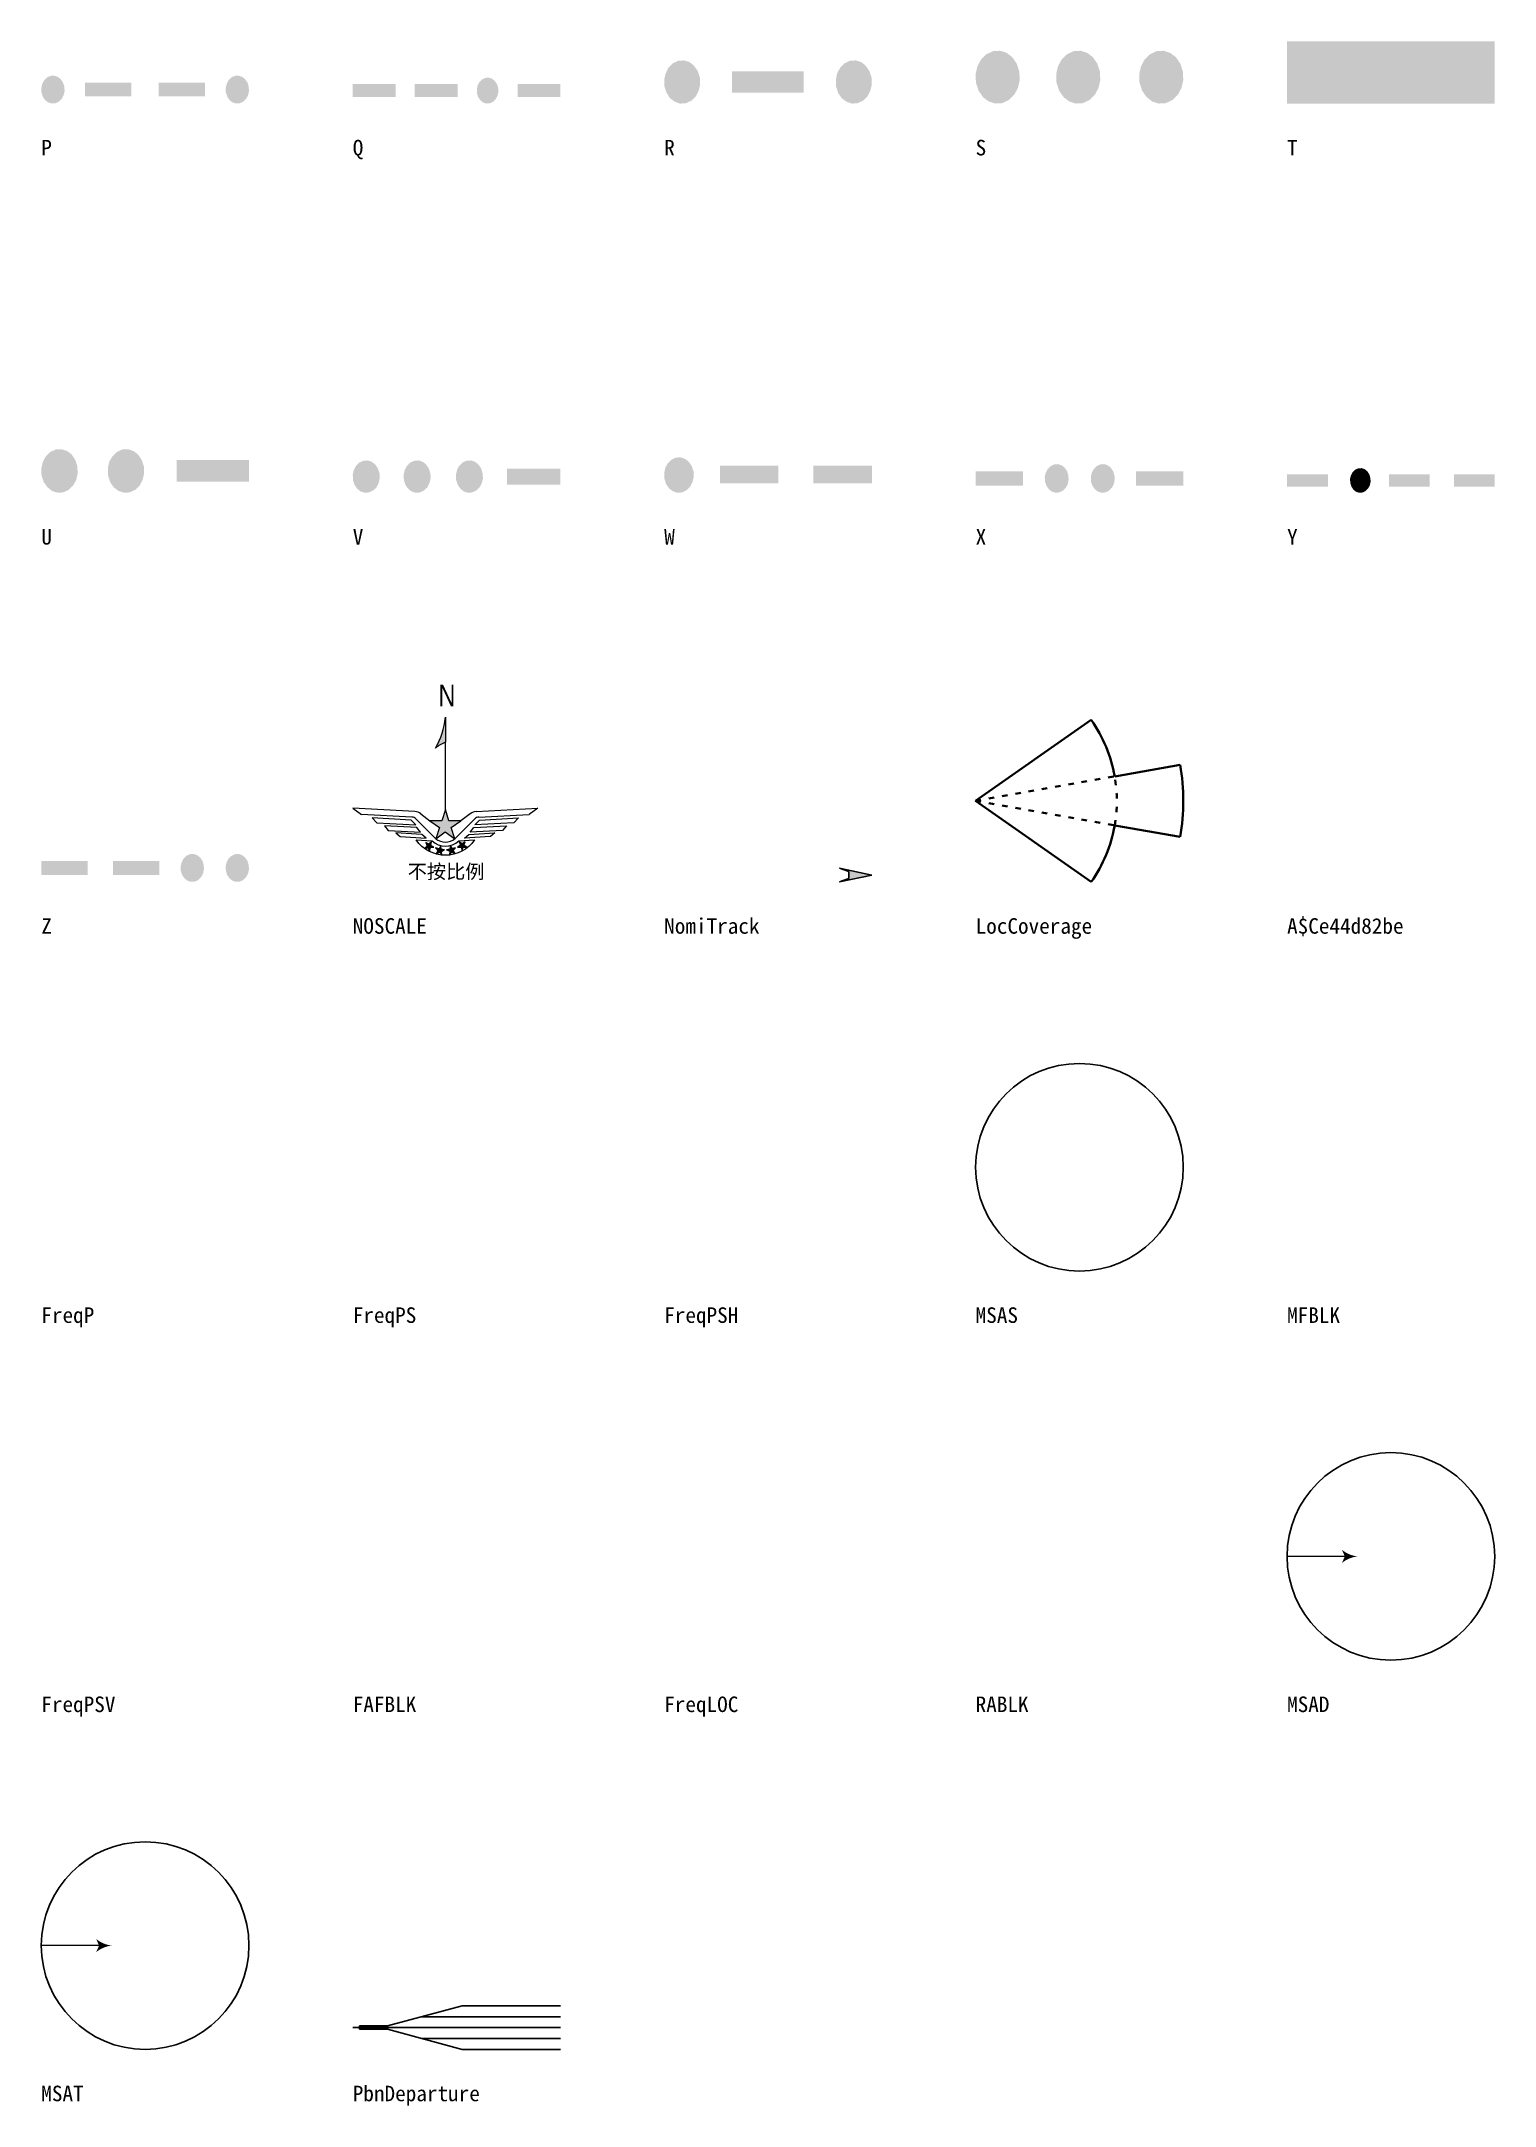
# Model space of a CAD drawing. Extents: x -4 to 560, y -3172 to 80.
# Drawn here: x 0 to 560, y -3172 to -2376 of the extents above; entities that cross this region are included whole.
import ezdxf
from ezdxf.enums import TextEntityAlignment as Align

# ---------------------------------------------------------------- set-up
doc = ezdxf.new("R2010")
doc.units = 0
doc.header["$MEASUREMENT"] = 0
for name, pattern in [('$0$ACAD_ISO03W100', [30, 12, -18]), ('$0$Continuous1', [0]), ('$0$ddhxT', [0])]:
    doc.linetypes.add(name, pattern=pattern)
doc.layers.add('$0$0.8 14进近点', color=7, linetype='Continuous')
doc.styles.add('$0$Legend', font='simhei.ttf')
doc.styles.add('$0$Styledgn001', font='dgn001.shx')

msp = doc.modelspace()

# ---------------------------------------------------------------- texts
at = {"color": 7}
for s, p in [('P', (0, -2420)), ('Q', (120, -2420)), ('R', (240, -2420)), ('S', (360, -2420)), ('T', (480, -2420)), ('U', (0, -2570)), ('V', (120, -2570)), ('W', (240, -2570)), ('X', (360, -2570)), ('Y', (480, -2570)), ('A$Ce44d82be', (480, -2720)), ('Z', (0, -2720)), ('NOSCALE', (120, -2720)), ('NomiTrack', (240, -2720)), ('LocCoverage', (360, -2720)), ('FreqP', (0, -2870)), ('FreqPS', (120, -2870)), ('FreqPSH', (240, -2870)), ('MSAS', (360, -2870)), ('MFBLK', (480, -2870)), ('FreqPSV', (0, -3020)), ('FAFBLK', (120, -3020)), ('FreqLOC', (240, -3020)), ('RABLK', (360, -3020)), ('MSAD', (480, -3020)), ('MSAT', (0, -3170)), ('PbnDeparture', (120, -3170))]:
    msp.add_text(s, height=6, dxfattribs=at).set_placement(p)

# ---------------------------------------------------------------- blocks, each defined once
blk = doc.blocks.new('$0$U')
at = {"transparency": 33554687}
for points in [[(-0.0493, -0.0104), (-0.0465, -0.0113), (-0.0434, -0.0112), (-0.0404, -0.0098), (-0.038, -0.0074), (-0.0364, -0.0045), (-0.0357, -0.0011), (-0.0358, 0.0026), (-0.037, 0.0062), (-0.0389, 0.0091), (-0.0414, 0.0109), (-0.0442, 0.0118), (-0.0473, 0.0117), (-0.0503, 0.0103), (-0.0527, 0.0079), (-0.0542, 0.005), (-0.055, 0.0017), (-0.0549, -0.0021), (-0.0537, -0.0057), (-0.0517, -0.0085)], [(-0.0139, -0.0104), (-0.0111, -0.0113), (-0.008, -0.0112), (-0.005, -0.0098), (-0.0026, -0.0074), (-0.0011, -0.0045), (-0.0003, -0.0011), (-0.0004, 0.0026), (-0.0016, 0.0062), (-0.0036, 0.0091), (-0.006, 0.0109), (-0.0088, 0.0118), (-0.0119, 0.0117), (-0.0149, 0.0103), (-0.0173, 0.0079), (-0.0189, 0.005), (-0.0196, 0.0017), (-0.0195, -0.0021), (-0.0184, -0.0057), (-0.0164, -0.0085)]]:
    blk.add_hatch(color=0, dxfattribs=at).paths.add_polyline_path(points)
at = {"color": 0, "transparency": 33554687}
blk.add_solid([(0.0555, -0.0055), (0.017, -0.0055), (0.0555, 0.006), (0.017, 0.006)], dxfattribs=at)
blk = doc.blocks.new('$0$V')
at = {"transparency": 33554687}
for points in [[(-0.0609, 0.0108), (-0.0637, 0.0117), (-0.0668, 0.0115), (-0.0698, 0.0102), (-0.0722, 0.0078), (-0.0738, 0.0048), (-0.0745, 0.0015), (-0.0744, -0.0022), (-0.0733, -0.0058), (-0.0713, -0.0087), (-0.0688, -0.0106), (-0.066, -0.0115), (-0.0629, -0.0113), (-0.0599, -0.0099), (-0.0575, -0.0076), (-0.056, -0.0046), (-0.0552, -0.0013), (-0.0553, 0.0024), (-0.0565, 0.006), (-0.0585, 0.0089)], [(-0.0243, 0.0108), (-0.0271, 0.0117), (-0.0302, 0.0115), (-0.0332, 0.0102), (-0.0356, 0.0078), (-0.0372, 0.0048), (-0.038, 0.0015), (-0.0378, -0.0022), (-0.0367, -0.0058), (-0.0347, -0.0087), (-0.0322, -0.0106), (-0.0295, -0.0115), (-0.0263, -0.0113), (-0.0233, -0.0099), (-0.0209, -0.0076), (-0.0194, -0.0046), (-0.0186, -0.0013), (-0.0187, 0.0024), (-0.0199, 0.006), (-0.0219, 0.0089)], [(0.0132, 0.0108), (0.0105, 0.0117), (0.0073, 0.0115), (0.0043, 0.0102), (0.0019, 0.0078), (0.0004, 0.0048), (-0.0004, 0.0015), (-0.0003, -0.0022), (0.0009, -0.0058), (0.0029, -0.0087), (0.0053, -0.0106), (0.0081, -0.0115), (0.0112, -0.0113), (0.0142, -0.0099), (0.0166, -0.0076), (0.0182, -0.0046), (0.019, -0.0013), (0.0188, 0.0024), (0.0177, 0.006), (0.0157, 0.0089)]]:
    blk.add_hatch(color=0, dxfattribs=at).paths.add_polyline_path(points)
at = {"color": 0, "lineweight": 35, "transparency": 33554687}
blk.add_solid([(0.0362, 0.0059), (0.0747, 0.0059), (0.0362, -0.0057), (0.0747, -0.0057)], dxfattribs=at)
blk = doc.blocks.new('$0$W')
at = {"transparency": 33554687}
blk.add_hatch(color=0, dxfattribs=at).paths.add_polyline_path([(-0.0547, 0.0107), (-0.0575, 0.0116), (-0.0606, 0.0115), (-0.0636, 0.0101), (-0.066, 0.0077), (-0.0676, 0.0048), (-0.0683, 0.0014), (-0.0682, -0.0023), (-0.0671, -0.0059), (-0.0651, -0.0088), (-0.0626, -0.0106), (-0.0599, -0.0116), (-0.0567, -0.0114), (-0.0537, -0.01), (-0.0513, -0.0076), (-0.0498, -0.0047), (-0.049, -0.0014), (-0.0491, 0.0024), (-0.0503, 0.006), (-0.0523, 0.0088)])
at = {"color": 0, "lineweight": 35, "transparency": 33554687}
for points in [[(-0.0318, 0.0061), (0.0066, 0.0061), (-0.0318, -0.0054), (0.0066, -0.0054)], [(0.0294, 0.0061), (0.0679, 0.0061), (0.0294, -0.0054), (0.0679, -0.0054)]]:
    blk.add_solid(points, dxfattribs=at)
blk = doc.blocks.new('$0$X')
at = {"transparency": 33554687}
for points in [[(-0.0153, 0.0116), (-0.0181, 0.0126), (-0.0212, 0.0124), (-0.0242, 0.011), (-0.0266, 0.0086), (-0.0281, 0.0057), (-0.0289, 0.0024), (-0.0288, -0.0014), (-0.0276, -0.0049), (-0.0256, -0.0078), (-0.0232, -0.0097), (-0.0204, -0.0106), (-0.0173, -0.0104), (-0.0143, -0.0091), (-0.0119, -0.0067), (-0.0103, -0.0038), (-0.0096, -0.0004), (-0.0097, 0.0033), (-0.0108, 0.0069), (-0.0128, 0.0098)], [(0.0222, 0.0116), (0.0194, 0.0126), (0.0162, 0.0124), (0.0133, 0.011), (0.0109, 0.0086), (0.0093, 0.0057), (0.0085, 0.0024), (0.0086, -0.0014), (0.0098, -0.0049), (0.0118, -0.0078), (0.0142, -0.0097), (0.017, -0.0106), (0.0201, -0.0104), (0.0231, -0.0091), (0.0255, -0.0067), (0.0271, -0.0038), (0.0279, -0.0004), (0.0277, 0.0033), (0.0266, 0.0069), (0.0246, 0.0098)]]:
    blk.add_hatch(color=0, dxfattribs=at).paths.add_polyline_path(points)
at = {"color": 0, "lineweight": 35, "transparency": 33554687}
for points in [[(-0.0851, 0.0067), (-0.0466, 0.0067), (-0.0851, -0.0048), (-0.0466, -0.0048)], [(0.0451, 0.0067), (0.0835, 0.0067), (0.0451, -0.0048), (0.0835, -0.0048)]]:
    blk.add_solid(points, dxfattribs=at)
blk = doc.blocks.new('$0$Y')
at = {"transparency": 33554687}
blk.add_hatch(color=0, dxfattribs=at).paths.add_polyline_path([(-0.0248, 0.0107), (-0.0276, 0.0116), (-0.0307, 0.0114), (-0.0337, 0.0101), (-0.0361, 0.0077), (-0.0377, 0.0047), (-0.0385, 0.0014), (-0.0383, -0.0023), (-0.0372, -0.0059), (-0.0352, -0.0088), (-0.0328, -0.0107), (-0.03, -0.0116), (-0.0268, -0.0114), (-0.0239, -0.0101), (-0.0215, -0.0077), (-0.0199, -0.0047), (-0.0191, -0.0014), (-0.0193, 0.0023), (-0.0204, 0.0059), (-0.0224, 0.0088)])
at = {"color": 0, "transparency": 33554687}
for points in [[(-0.0979, 0.0058), (-0.0594, 0.0058), (-0.0979, -0.0058), (-0.0594, -0.0058)], [(-0.0018, 0.0058), (0.0366, 0.0058), (-0.0018, -0.0058), (0.0366, -0.0058)], [(0.0594, 0.0058), (0.0979, 0.0058), (0.0594, -0.0058), (0.0979, -0.0058)]]:
    blk.add_solid(points, dxfattribs=at)
blk = doc.blocks.new('$0$Z')
at = {"transparency": 33554687}
for points in [[(0.0431, 0.0106), (0.0403, 0.0116), (0.0372, 0.0114), (0.0342, 0.01), (0.0318, 0.0076), (0.0303, 0.0047), (0.0295, 0.0014), (0.0296, -0.0024), (0.0308, -0.006), (0.0328, -0.0088), (0.0352, -0.0107), (0.038, -0.0116), (0.0411, -0.0115), (0.0441, -0.0101), (0.0465, -0.0077), (0.0481, -0.0048), (0.0488, -0.0014), (0.0487, 0.0023), (0.0476, 0.0059), (0.0456, 0.0088)], [(0.0806, 0.0106), (0.0778, 0.0116), (0.0747, 0.0114), (0.0717, 0.01), (0.0693, 0.0076), (0.0677, 0.0047), (0.0669, 0.0014), (0.0671, -0.0024), (0.0682, -0.006), (0.0702, -0.0088), (0.0726, -0.0107), (0.0754, -0.0116), (0.0785, -0.0115), (0.0815, -0.0101), (0.0839, -0.0077), (0.0855, -0.0048), (0.0863, -0.0014), (0.0861, 0.0023), (0.085, 0.0059), (0.083, 0.0088)]]:
    blk.add_hatch(color=0, dxfattribs=at).paths.add_polyline_path(points)
at = {"color": 0, "transparency": 33554687}
for points in [[(-0.0864, 0.0058), (-0.048, 0.0058), (-0.0864, -0.0058), (-0.048, -0.0058)], [(-0.0267, 0.0057), (0.0118, 0.0057), (-0.0267, -0.0058), (0.0118, -0.0058)]]:
    blk.add_solid(points, dxfattribs=at)
blk = doc.blocks.new('$0$NOSCALE')
at = {"linetype": '$0$Continuous1'}
h = blk.add_hatch(color=7, dxfattribs=at)
edge = h.paths.add_edge_path()
edge.add_line((0, 4427), (0, 3234))
edge.add_line((0, 3234), (1, 3234))
edge.add_arc((817, 1375), 2031, 113.70905, 129.46276)
edge.add_line((-474, 2943), (-474, 2943))
edge.add_arc((-3547, 4741), 3561, 329.6679, 354.93637)
for points in [[(743, -541), (175, -541), (0, 0), (-176, -541), (-744, -540), (-285, -874), (-460, -1414), (-1, -1081), (459, -1415), (283, -875)], [(-549, -1812), (-697, -1727), (-661, -1561), (-788, -1675), (-936, -1590), (-866, -1745), (-993, -1859), (-824, -1842), (-755, -1997), (-719, -1831)], [(-33, -1947), (-200, -1911), (-217, -1742), (-303, -1889), (-469, -1852), (-355, -1980), (-443, -2127), (-286, -2058), (-173, -2185), (-189, -2016)], [(195, -2181), (309, -2054), (464, -2124), (378, -1976), (493, -1849), (326, -1884), (241, -1737), (223, -1906), (56, -1942), (213, -2012)], [(945, -1556), (807, -1656), (669, -1556), (721, -1718), (583, -1818), (754, -1818), (806, -1980), (859, -1818), (1029, -1819), (891, -1718)]]:
    blk.add_hatch(color=7, dxfattribs=at).paths.add_polyline_path(points)
at = {"color": 7, "linetype": 'Continuous', "lineweight": 0}
for p, q in [((0, 0), (0, 3234)), ((-4449, 55), (-4033, -239)), ((-1465, -102), (-4442, 55)), ((1482, -101), (4449, 55)), ((4449, 55), (4033, -239)), ((-1611, -367), (-4033, -239)), ((-1404, -460), (-463, -1415)), ((-1174, -209), (-744, -540)), ((463, -1412), (1404, -460)), ((1199, -203), (743, -541)), ((1611, -367), (4033, -239))]:
    blk.add_line(p, q, dxfattribs=at)
for points in [[(0, 4427), (0, 3234), (1, 3234, 0.068847), (-474, 2943), (-474, 2943, 0.110703)], [(-640, -1507, 0.393217), (642, -1507), (642, -1507), (1403, -1467), (1404, -1467, -0.525694), (-1396, -1467), (-1396, -1467), (-641, -1507)]]:
    blk.add_lwpolyline(points, format="xyb", close=True, dxfattribs=at)
for points in [[(743, -541), (175, -541), (0, 0), (-176, -541), (-744, -540), (-285, -874), (-460, -1414), (-1, -1081), (459, -1415), (283, -875), (743, -541)], [(-1642, -508), (-3516, -410), (-3292, -646), (-1418, -744)], [(-1369, -875), (-2930, -793), (-2750, -1004), (-1188, -1085)], [(1369, -875), (2930, -793), (2750, -1004), (1188, -1085)], [(1642, -508), (3516, -410), (3292, -646), (1418, -744)], [(-1126, -1198), (-2375, -1132), (-2173, -1308), (-924, -1373)], [(-549, -1812), (-697, -1727), (-661, -1561), (-788, -1675), (-936, -1590), (-866, -1745), (-993, -1859), (-824, -1842), (-755, -1997), (-719, -1831), (-549, -1812)], [(-33, -1947), (-200, -1911), (-217, -1742), (-303, -1889), (-469, -1852), (-355, -1980), (-443, -2127), (-286, -2058), (-173, -2185), (-189, -2016), (-33, -1947)], [(195, -2181), (309, -2054), (464, -2124), (378, -1976), (493, -1849), (326, -1884), (241, -1737), (223, -1906), (56, -1942), (213, -2012), (195, -2181)], [(945, -1556), (807, -1656), (669, -1556), (721, -1718), (583, -1818), (754, -1818), (806, -1980), (859, -1818), (1029, -1819), (891, -1718), (945, -1556)], [(1126, -1198), (2375, -1132), (2173, -1308), (924, -1373)]]:
    blk.add_lwpolyline(points, close=True, dxfattribs=at)
for centre, major_axis, start_param, end_param in [((-1626, -680), (16, 312), 5.542977, 6.283185), ((-1492, -622), (27, 521), 5.679506, 6.283185), ((1510, -622), (-310, 419), 5.698005, 6.283185), ((1627, -680), (-222, 220), 5.544249, 6.283185), ((-1, -784), (744, 241), 3.767995, 5.034673)]:
    blk.add_ellipse(centre, major_axis=major_axis, ratio=1, start_param=start_param, end_param=end_param, dxfattribs=at)
at = {"color": 7, "linetype": 'Continuous', "style": '$0$Styledgn001', "width": 0.800002}
blk.add_text('N', height=1043, dxfattribs=at).set_placement((78, 5482), align=Align.MIDDLE_CENTER)
at = {"color": 7, "linetype": 'Continuous', "lineweight": 0, "insert": (-1812, -2646), "char_height": 677.63, "width": 7338.19, "attachment_point": 1}
blk.add_mtext('{\\fSTXihei|b0|i0|c134|p2;不按比例}', dxfattribs=at)
blk = doc.blocks.new('$0$箭头')
h = blk.add_hatch(color=256)
h.dxf.hatch_style = 1
h.paths.add_polyline_path([(0, 6.91), (-2.02, -2.59), (-1, 0.15), (0, 0.15), (1, 0.15), (2.02, -2.59)])
for p, q in [((0, 6.91), (-2.02, -2.59)), ((0, 6.91), (2.02, -2.59)), ((-2.02, -2.59), (-1, 0.15)), ((0, 0.15), (-1, 0.15)), ((0, 0.15), (1, 0.15)), ((2.02, -2.59), (1, 0.15))]:
    blk.add_line(p, q)
blk = doc.blocks.new('$0$NomiTrack')
at = {"color": 7, "lineweight": 30, "xscale": 218.3688213262332, "yscale": 218.3688213262332, "zscale": 218.3688213262332, "rotation": 270.0000000000062}
blk.add_blockref('$0$箭头', (11858.887159, 0), dxfattribs=at)
blk = doc.blocks.new('$0$LocCoverage')
at = {"layer": '$0$0.8 14进近点', "color": 6, "linetype": 'Continuous', "lineweight": 35}
for q in [(25790, 18058), (25790, -18058)]:
    blk.add_line((0, 0), q, dxfattribs=at)
at = {"layer": '$0$0.8 14进近点', "color": 5, "linetype": '$0$ACAD_ISO03W100', "lineweight": 35, "ltscale": 100}
for q in [(31006, 5467), (31006, -5467)]:
    blk.add_line((0, 0), q, dxfattribs=at)
at = {"layer": '$0$0.8 14进近点', "color": 5, "linetype": 'Continuous', "lineweight": 35}
for p, q in [((31006, 5467), (45597, 8040)), ((31006, -5467), (45597, -8040))]:
    blk.add_line(p, q, dxfattribs=at)
at = {"layer": '$0$0.8 14进近点', "color": 6, "linetype": 'Continuous', "lineweight": 35}
for start, end in [(10, 35), (325, 350)]:
    blk.add_arc((0, 0), 31484, start, end, dxfattribs=at)
at = {"layer": '$0$0.8 14进近点', "color": 6, "linetype": '$0$ACAD_ISO03W100', "lineweight": 35, "ltscale": 100}
blk.add_arc((0, 0), 31484, 350, 10, dxfattribs=at)
at = {"layer": '$0$0.8 14进近点', "color": 5, "linetype": 'Continuous', "lineweight": 35}
blk.add_arc((0, 0), 46300, 350, 10, dxfattribs=at)
blk = doc.blocks.new('$0$MSAS')
blk.add_circle((0, 0), 5)
at = {"style": '$0$Legend'}
for tag, height, p in [('NAME', 1, (-0.003, 0)), ('METER1', 0.8, (0, -1.58))]:
    blk.add_attdef(tag, text='', height=height, dxfattribs=at).set_placement(p, align=Align.MIDDLE)
at = {"style": '$0$Legend', "oblique": 10}
blk.add_attdef('FEET1', text='', height=0.8, dxfattribs=at).set_placement((-0.021, -2.773), align=Align.MIDDLE)
at = {"style": '$0$Legend'}
blk.add_attdef('MSAR', text='', height=1, dxfattribs=at).set_placement((0.014, -6.758), align=Align.CENTER)
blk = doc.blocks.new('$0$MSAD')
at = {"linetype": '$0$ddhxT'}
h = blk.add_hatch(color=7, dxfattribs=at)
edge = h.paths.add_edge_path()
edge.add_line((-2.356, -0.317), (-2.219, 0))
edge.add_line((-2.219, 0), (-2.356, 0.317))
edge.add_line((-2.356, 0.317), (-2.356, 0.317))
edge.add_arc((-1.466, 1.385), 1.39, 230.19789, 265.08682)
edge.add_line((-1.586, 0), (-1.586, 0))
edge.add_arc((-1.466, -1.385), 1.39, 454.91697, 489.8059)
h = blk.add_hatch(color=7, dxfattribs=at)
edge = h.paths.add_edge_path()
edge.add_line((-2.356, -0.317), (-2.219, 0))
edge.add_line((-2.219, 0), (-2.356, 0.317))
edge.add_line((-2.356, 0.317), (-2.356, 0.317))
edge.add_arc((-1.466, 1.385), 1.39, 230.19789, 265.08682)
edge.add_line((-1.586, 0), (-1.586, 0))
edge.add_arc((-1.466, -1.385), 1.39, 454.91697, 489.8059)
at = {"color": 7, "linetype": 'Continuous', "lineweight": 0}
blk.add_line((-1.971, 0), (-5, 0), dxfattribs=at)
blk.add_line((-1.971, 0), (-5, 0), dxfattribs=at)
blk.add_circle((0, 0), 5)
at = {"style": '$0$Legend'}
for tag, height, p in [('METER2', 0.8, (-0.197, 3.151)), ('NAME', 1, (0, 0)), ('METER1', 0.8, (-0.244, -2.174))]:
    blk.add_attdef(tag, text='', height=height, dxfattribs=at).set_placement(p, align=Align.MIDDLE)
at = {"style": '$0$Legend', "oblique": 10}
for tag, p in [('FEET2', (-0.215, 1.988)), ('FEET1', (-0.218, -3.318))]:
    blk.add_attdef(tag, text='', height=0.8, dxfattribs=at).set_placement(p, align=Align.MIDDLE)
at = {"style": '$0$Legend'}
blk.add_attdef('ANG1', (-4.615, 0.179), '', height=0.5, rotation=359.9985, dxfattribs=at)
blk.add_attdef('ANG2', text='', height=0.5, rotation=180, dxfattribs=at).set_placement((-4.652, -0.154), align=Align.RIGHT)
blk.add_attdef('MSAR', text='', height=1, dxfattribs=at).set_placement((0.014, -6.758), align=Align.CENTER)
blk = doc.blocks.new('$0$MSAT')
at = {"linetype": '$0$ddhxT'}
h = blk.add_hatch(color=7, dxfattribs=at)
edge = h.paths.add_edge_path()
edge.add_line((-2.356, -0.317), (-2.219, 0))
edge.add_line((-2.219, 0), (-2.356, 0.317))
edge.add_line((-2.356, 0.317), (-2.356, 0.317))
edge.add_arc((-1.466, 1.385), 1.39, 230.19789, 265.08682)
edge.add_line((-1.586, 0), (-1.586, 0))
edge.add_arc((-1.466, -1.385), 1.39, 454.91697, 489.8059)
h = blk.add_hatch(color=7, dxfattribs=at)
edge = h.paths.add_edge_path()
edge.add_line((-2.356, -0.317), (-2.219, 0))
edge.add_line((-2.219, 0), (-2.356, 0.317))
edge.add_line((-2.356, 0.317), (-2.356, 0.317))
edge.add_arc((-1.466, 1.385), 1.39, 230.19789, 265.08682)
edge.add_line((-1.586, 0), (-1.586, 0))
edge.add_arc((-1.466, -1.385), 1.39, 454.91697, 489.8059)
h = blk.add_hatch(color=7, dxfattribs=at)
edge = h.paths.add_edge_path()
edge.add_line((-2.356, -0.317), (-2.219, 0))
edge.add_line((-2.219, 0), (-2.356, 0.317))
edge.add_line((-2.356, 0.317), (-2.356, 0.317))
edge.add_arc((-1.466, 1.385), 1.39, 230.19789, 265.08682)
edge.add_line((-1.586, 0), (-1.586, 0))
edge.add_arc((-1.466, -1.385), 1.39, 454.91697, 489.8059)
at = {"color": 7, "linetype": 'Continuous', "lineweight": 0}
blk.add_line((-1.971, 0), (-5, 0), dxfattribs=at)
blk.add_line((-1.971, 0), (-5, 0), dxfattribs=at)
blk.add_line((-1.971, 0), (-5, 0), dxfattribs=at)
blk.add_circle((0, 0), 5)
at = {"style": '$0$Legend'}
for tag, height, p in [('METER2', 0.8, (2.304, 2.608)), ('METER3', 0.8, (-2.552, 2.525)), ('NAME', 1, (0.01, 0.008)), ('METER1', 0.8, (-0.244, -2.174))]:
    blk.add_attdef(tag, text='', height=height, dxfattribs=at).set_placement(p, align=Align.MIDDLE)
at = {"style": '$0$Legend', "oblique": 10}
for tag, p in [('FEET3', (-2.525, 1.381)), ('FEET2', (2.286, 1.444)), ('FEET1', (-0.218, -3.318))]:
    blk.add_attdef(tag, text='', height=0.8, dxfattribs=at).set_placement(p, align=Align.MIDDLE)
at = {"style": '$0$Legend'}
blk.add_attdef('ANG1', (-4.615, 0.179), '', height=0.5, rotation=359.9985, dxfattribs=at)
for tag in ['ANG2', 'ANG3']:
    blk.add_attdef(tag, text='', height=0.5, rotation=180, dxfattribs=at).set_placement((-4.652, -0.154), align=Align.RIGHT)
blk.add_attdef('MSAR', text='', height=1, dxfattribs=at).set_placement((0.014, -6.758), align=Align.CENTER)
blk = doc.blocks.new('$0$PbnDeparture')
for p, q in [((0, 150), (6484, 1887)), ((6484, 1887), (15000, 1887)), ((0, 0), (-3000, 0)), ((0, -150), (0, 150)), ((0, 0), (15000, 0)), ((2962, 944), (15000, 944)), ((0, -150), (6484, -1887)), ((2962, -944), (15000, -944)), ((6484, -1887), (15000, -1887))]:
    blk.add_line(p, q)
blk.add_polyline3d([(-2400, -150, 0), (-2400, 150, 0), (0, 150, 0), (0, -150, 0)], close=True)
blk = doc.blocks.new('$0$P')
at = {"transparency": 33554687}
for points in [[(-0.0744, 0.0107), (-0.0772, 0.0116), (-0.0803, 0.0115), (-0.0833, 0.0101), (-0.0857, 0.0077), (-0.0873, 0.0048), (-0.088, 0.0014), (-0.0879, -0.0023), (-0.0868, -0.0059), (-0.0848, -0.0088), (-0.0823, -0.0106), (-0.0795, -0.0115), (-0.0764, -0.0114), (-0.0734, -0.01), (-0.071, -0.0076), (-0.0695, -0.0047), (-0.0687, -0.0014), (-0.0688, 0.0024), (-0.07, 0.006), (-0.072, 0.0088)], [(0.079, 0.0107), (0.0762, 0.0116), (0.0731, 0.0115), (0.0701, 0.0101), (0.0677, 0.0077), (0.0662, 0.0048), (0.0654, 0.0014), (0.0655, -0.0023), (0.0667, -0.0059), (0.0687, -0.0088), (0.0711, -0.0106), (0.0739, -0.0115), (0.077, -0.0114), (0.08, -0.01), (0.0824, -0.0076), (0.084, -0.0047), (0.0847, -0.0014), (0.0846, 0.0024), (0.0835, 0.006), (0.0815, 0.0088)]]:
    blk.add_hatch(color=0, dxfattribs=at).paths.add_polyline_path(points)
at = {"color": 0, "transparency": 33554687}
for points in [[(-0.0516, 0.0058), (-0.0132, 0.0058), (-0.0516, -0.0057), (-0.0132, -0.0057)], [(0.0096, 0.0058), (0.0481, 0.0058), (0.0096, -0.0057), (0.0481, -0.0057)]]:
    blk.add_solid(points, dxfattribs=at)
blk = doc.blocks.new('$0$Q')
at = {"transparency": 33554687}
blk.add_hatch(color=0, dxfattribs=at).paths.add_polyline_path([(0.0239, -0.0107), (0.0267, -0.0116), (0.0298, -0.0114), (0.0328, -0.0101), (0.0352, -0.0077), (0.0367, -0.0047), (0.0375, -0.0014), (0.0374, 0.0023), (0.0362, 0.0059), (0.0342, 0.0088), (0.0318, 0.0107), (0.029, 0.0116), (0.0259, 0.0114), (0.0229, 0.01), (0.0205, 0.0077), (0.0189, 0.0047), (0.0182, 0.0014), (0.0183, -0.0023), (0.0194, -0.0059), (0.0214, -0.0088)])
at = {"color": 0, "transparency": 33554687}
for points in [[(-0.0547, -0.0058), (-0.0931, -0.0058), (-0.0547, 0.0058), (-0.0931, 0.0058)], [(-0.0375, 0.0058), (0.001, 0.0058), (-0.0375, -0.0058), (0.001, -0.0058)], [(0.0931, -0.0058), (0.0547, -0.0058), (0.0931, 0.0058), (0.0547, 0.0058)]]:
    blk.add_solid(points, dxfattribs=at)
blk = doc.blocks.new('$0$R')
at = {"transparency": 33554687}
for points in [[(-0.0436, 0.0105), (-0.0464, 0.0114), (-0.0495, 0.0113), (-0.0525, 0.0099), (-0.0549, 0.0075), (-0.0564, 0.0046), (-0.0572, 0.0012), (-0.0571, -0.0025), (-0.0559, -0.0061), (-0.054, -0.009), (-0.0515, -0.0108), (-0.0487, -0.0118), (-0.0456, -0.0116), (-0.0426, -0.0102), (-0.0402, -0.0078), (-0.0387, -0.0049), (-0.0379, -0.0016), (-0.038, 0.0022), (-0.0392, 0.0057), (-0.0412, 0.0086)], [(0.0487, 0.0105), (0.0459, 0.0114), (0.0428, 0.0113), (0.0398, 0.0099), (0.0374, 0.0075), (0.0358, 0.0046), (0.0351, 0.0012), (0.0352, -0.0025), (0.0363, -0.0061), (0.0383, -0.009), (0.0408, -0.0108), (0.0436, -0.0118), (0.0467, -0.0116), (0.0497, -0.0102), (0.0521, -0.0078), (0.0536, -0.0049), (0.0544, -0.0016), (0.0543, 0.0022), (0.0531, 0.0057), (0.0511, 0.0086)]]:
    blk.add_hatch(color=0, dxfattribs=at).paths.add_polyline_path(points)
at = {"color": 0, "transparency": 33554687}
blk.add_solid([(-0.0207, 0.0056), (0.0177, 0.0056), (-0.0207, -0.0059), (0.0177, -0.0059)], dxfattribs=at)
blk = doc.blocks.new('$0$S')
at = {"transparency": 33554687}
for points in [[(-0.03983, -0.01122), (-0.03704, -0.01215), (-0.03392, -0.01199), (-0.03093, -0.01061), (-0.02853, -0.00822), (-0.02697, -0.0053), (-0.0262, -0.00196), (-0.02632, 0.00178), (-0.02747, 0.00536), (-0.02947, 0.00824), (-0.03191, 0.0101), (-0.03469, 0.01102), (-0.03781, 0.01087), (-0.0408, 0.00949), (-0.04321, 0.0071), (-0.04476, 0.00417), (-0.04553, 0.00083), (-0.04541, -0.0029), (-0.04426, -0.00649), (-0.04227, -0.00936)], [(-0.00445, -0.01123), (-0.00166, -0.01215), (0.00146, -0.01199), (0.00445, -0.01062), (0.00685, -0.00823), (0.00841, -0.0053), (0.00918, -0.00196), (0.00905, 0.00178), (0.0079, 0.00536), (0.00591, 0.00824), (0.00347, 0.0101), (0.00068, 0.01102), (-0.00244, 0.01087), (-0.00543, 0.00949), (-0.00783, 0.0071), (-0.00939, 0.00418), (-0.01016, 0.00083), (-0.01003, -0.0029), (-0.00888, -0.00649), (-0.00689, -0.00936)], [(0.03199, -0.01122), (0.03478, -0.01215), (0.0379, -0.01199), (0.04089, -0.01061), (0.04329, -0.00822), (0.04485, -0.0053), (0.04562, -0.00196), (0.04549, 0.00178), (0.04435, 0.00536), (0.04235, 0.00824), (0.03991, 0.0101), (0.03713, 0.01102), (0.03401, 0.01087), (0.03101, 0.00949), (0.02861, 0.0071), (0.02706, 0.00417), (0.02629, 0.00083), (0.02641, -0.0029), (0.02756, -0.00649), (0.02955, -0.00936)]]:
    blk.add_hatch(color=0, dxfattribs=at).paths.add_polyline_path(points)
blk = doc.blocks.new('$0$T')
at = {"color": 0, "transparency": 33554687}
blk.add_solid([(-0.01877, 0.00596), (0.01968, 0.00596), (-0.01877, -0.00557), (0.01968, -0.00557)], dxfattribs=at)

# ---------------------------------------------------------------- block references
for name, p, xscale, yscale, zscale in [('$0$T', (519.05, -2388.42), 2080.92485549135, 2080.92485549135, 2080.92485549135), ('$0$R', (281.01, -2391.57), 716.6790435371573, 716.6790435371573, 716.6790435371573), ('$0$S', (399.96, -2389.34), 877.6402150741955, 877.6402150741955, 877.6402150741955), ('$0$P', (40.77, -2394.65), 462.9966847236748, 462.9966847236748, 462.9966847236748), ('$0$Q', (160, -2395.02), 429.6263146117706, 429.6263146117706, 429.6263146117706), ('$0$U', (39.83, -2541.8), 723.9968224054461, 723.9968224054461, 723.9968224054461), ('$0$V', (159.97, -2543.85), 536.2299604508861, 536.2299604508861, 536.2299604508861), ('$0$W', (280.14, -2543.21), 587.3428151339115, 587.3428151339115, 587.3428151339115), ('$0$X', (400.36, -2544.97), 474.4253091846466, 474.4253091846466, 474.4253091846466), ('$0$Y', (520, -2545.27), 408.6651115771775, 408.6651115771775, 408.6651115771775), ('$0$NOSCALE', (155.68, -2672.09), 0.00802001331663714, 0.00802001331663714, 0.00802001331663714), ('$0$LocCoverage', (360, -2668.8), 0.001727861771058316, 0.001727861771058316, 0.001727861771058316), ('$0$Z', (40.04, -2694.62), 463.1998796929009, 463.1998796929009, 463.1998796929009), ('$0$NomiTrack', (240, -2697.36), 0.005984884069830906, 0.005984884069830906, 0.005984884069830906), ('$0$MSAS', (400, -2810), 8, 8, 8), ('$0$MSAD', (520, -2960), 8, 8, 8), ('$0$MSAT', (40, -3110), 8, 8, 8), ('$0$PbnDeparture', (133.33, -3141.61), 0.004444444444444444, 0.004444444444444444, 0.004444444444444444)]:
    msp.add_blockref(name, p, dxfattribs=dict(xscale=xscale, yscale=yscale, zscale=zscale))

msp.set_redraw_order([(e.dxf.handle, doc.entitydb.next_handle()) for e in msp.query("TEXT MTEXT ATTDEF DIMENSION ARC_DIMENSION")])  # texts and dimensions are drawn at this point

doc.saveas('drawing.dxf')
